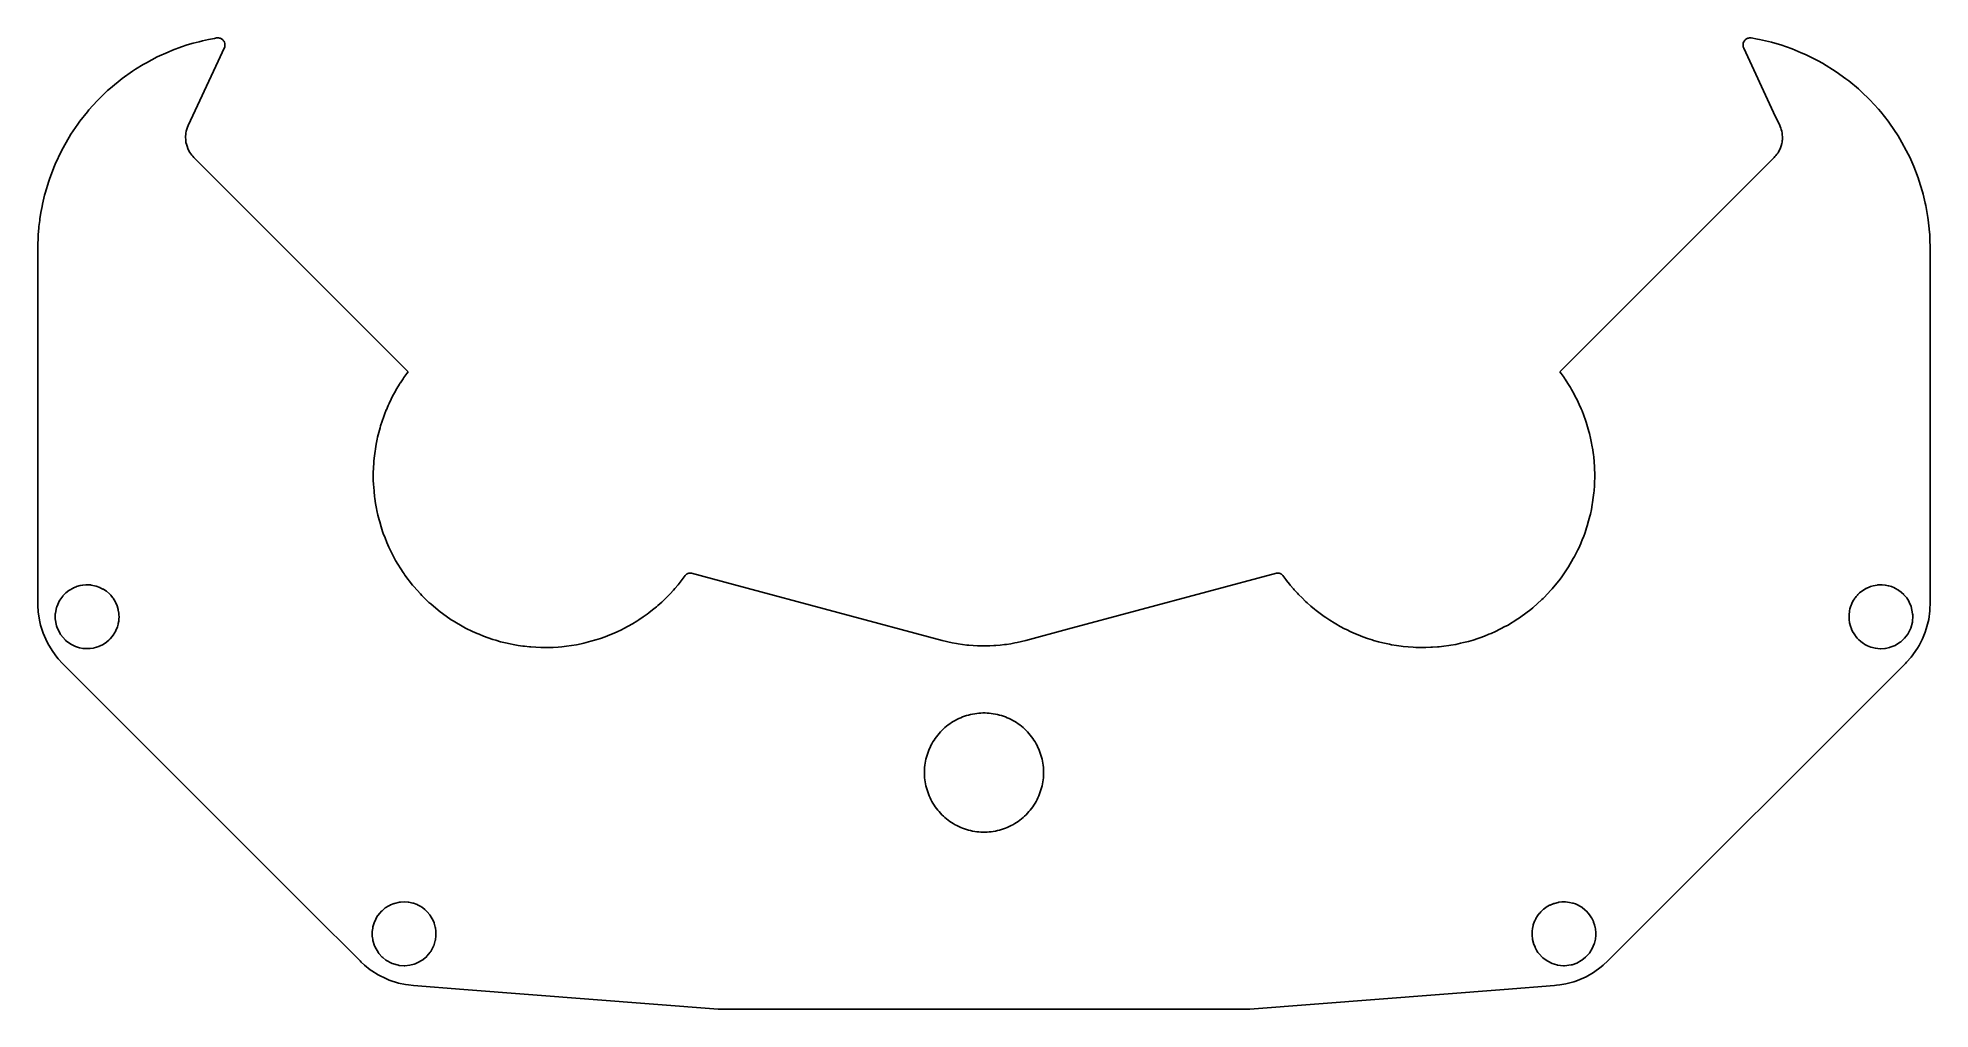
# Model space of a CAD drawing. Header units: metres. Extents: x -77 to 77, y -43 to 36.
import ezdxf

# ---------------------------------------------------------------- set-up
doc = ezdxf.new("R2010")
doc.units = ezdxf.units.M

msp = doc.modelspace()

# ---------------------------------------------------------------- linework, layer by layer
for p, q in [((-63.1454, 35.5032), (-63.6332, 35.3965)), ((-62.6542, 35.5932), (-63.1454, 35.5032)), ((-62.4817, 35.6247), (-62.6542, 35.5932)), ((-62.3715, 35.6322), (-62.4817, 35.6247)), ((-62.3115, 35.6276), (-62.3715, 35.6322)), ((-62.2669, 35.6198), (-62.3115, 35.6276)), ((-62.1943, 35.5998), (-62.2669, 35.6198)), ((-62.1385, 35.5771), (-62.1943, 35.5998)), ((-62.0984, 35.5562), (-62.1385, 35.5771)), ((-62.0517, 35.5267), (-62.0984, 35.5562)), ((-62.0044, 35.4893), (-62.0517, 35.5267)), ((-61.9607, 35.4478), (-62.0044, 35.4893)), ((-61.9219, 35.4017), (-61.9607, 35.4478)), ((61.9603, 35.4487), (61.9215, 35.4026)), ((62.0193, 35.5031), (61.9603, 35.4487)), ((62.0851, 35.5492), (62.0193, 35.5031)), ((62.1381, 35.578), (62.0851, 35.5492)), ((62.1939, 35.6007), (62.1381, 35.578)), ((62.2517, 35.6176), (62.1939, 35.6007)), ((62.3311, 35.6303), (62.2517, 35.6176)), ((62.4113, 35.6324), (62.3311, 35.6303)), ((62.4812, 35.6256), (62.4113, 35.6324)), ((62.9725, 35.5356), (62.4812, 35.6256)), ((63.1454, 35.5032), (62.9725, 35.5356)), ((63.6331, 35.3965), (63.1454, 35.5032)), ((-67.3249, 34.0793), (-68.2045, 33.6099)), ((-66.4365, 34.4787), (-67.3249, 34.0793)), ((-66.0775, 34.625), (-66.4365, 34.4787)), ((-65.3491, 34.899), (-66.0775, 34.625)), ((-64.8748, 35.0553), (-65.3491, 34.899)), ((-64.3955, 35.1952), (-64.8748, 35.0553)), ((-63.9116, 35.3187), (-64.3955, 35.1952)), ((-63.6332, 35.3965), (-63.9116, 35.3187)), ((-62.3588, 33.7282), (-61.8578, 34.8026)), ((-61.8804, 35.3389), (-61.9219, 35.4017)), ((-61.8479, 35.271), (-61.8804, 35.3389)), ((-61.8578, 34.8026), (-61.8265, 34.8873)), ((-61.8193, 35.1853), (-61.8479, 35.271)), ((-61.8265, 34.8873), (-61.8096, 34.9658)), ((-61.8083, 35.1261), (-61.8193, 35.1853)), ((-61.8096, 34.9658), (-61.8037, 35.0258)), ((-61.8038, 35.071), (-61.8083, 35.1261)), ((-61.8037, 35.0258), (-61.8038, 35.071)), ((61.8059, 35.107), (61.8036, 35.0267)), ((61.8036, 35.0267), (61.8088, 34.9666)), ((61.8146, 35.1666), (61.8059, 35.107)), ((61.8088, 34.9666), (61.8208, 34.9076)), ((61.8296, 35.225), (61.8146, 35.1666)), ((61.8208, 34.9076), (61.8381, 34.85)), ((61.8592, 35.2996), (61.8296, 35.225)), ((61.8381, 34.85), (61.8574, 34.8035)), ((61.8574, 34.8035), (64.2986, 29.5682)), ((61.8903, 35.357), (61.8592, 35.2996)), ((61.9215, 35.4026), (61.8903, 35.357)), ((64.1171, 35.2731), (63.6331, 35.3965)), ((64.3955, 35.1952), (64.1171, 35.2731)), ((64.8748, 35.0553), (64.3955, 35.1952)), ((65.3491, 34.899), (64.8748, 35.0553)), ((65.8176, 34.7265), (65.3491, 34.899)), ((66.5471, 34.4239), (65.8176, 34.7265)), ((66.8933, 34.2828), (66.5471, 34.4239)), ((67.9352, 33.7658), (66.8933, 34.2828)), ((-69.3268, 32.9133), (-70.1759, 32.3251)), ((-69.0908, 33.0803), (-69.3268, 32.9133)), ((-68.456, 33.4721), (-69.0908, 33.0803)), ((-68.2045, 33.6099), (-68.456, 33.4721)), ((-64.7999, 28.4931), (-62.3588, 33.7282)), ((68.2685, 33.5731), (67.9352, 33.7658)), ((69.3985, 32.8779), (68.2685, 33.5731)), ((70.1829, 32.3089), (69.3985, 32.8779)), ((-71.3588, 31.3383), (-72.077, 30.6461)), ((-71.139, 31.5261), (-71.3588, 31.3383)), ((-70.1759, 32.3251), (-71.139, 31.5261)), ((70.4148, 32.1368), (70.1829, 32.3089)), ((71.2106, 31.4715), (70.4148, 32.1368)), ((71.422, 31.2756), (71.2106, 31.4715)), ((72.1409, 30.5834), (71.422, 31.2756)), ((-73.0044, 29.6223), (-73.6209, 28.8393)), ((-72.8797, 29.7694), (-73.0044, 29.6223)), ((-72.2115, 30.508), (-72.8797, 29.7694)), ((-72.077, 30.6461), (-72.2115, 30.508)), ((64.2986, 29.5682), (64.7999, 28.4931)), ((72.8295, 29.8215), (72.1409, 30.5834)), ((73.0186, 29.6061), (72.8295, 29.8215)), ((73.6172, 28.8448), (73.0186, 29.6061)), ((-74.3497, 27.7803), (-74.9775, 26.6935)), ((-73.7884, 28.6035), (-74.3497, 27.7803)), ((-73.6209, 28.8393), (-73.7884, 28.6035)), ((-65.0114, 27.6256), (-65.0025, 27.7533)), ((-65.0025, 27.7533), (-64.9847, 27.8799)), ((-64.9847, 27.8799), (-64.9544, 28.028)), ((-64.9544, 28.028), (-64.9128, 28.1865)), ((-64.9128, 28.1865), (-64.8527, 28.3679)), ((-64.8527, 28.3679), (-64.7999, 28.4931)), ((64.7999, 28.4931), (64.8379, 28.405)), ((64.8379, 28.405), (64.8817, 28.2847)), ((64.8817, 28.2847), (64.9138, 28.1842)), ((64.9138, 28.1842), (64.9552, 28.0381)), ((64.9552, 28.0381), (64.9857, 27.8729)), ((64.9857, 27.8729), (65.001, 27.7209)), ((73.7313, 28.6899), (73.6172, 28.8448)), ((74.4323, 27.6494), (73.7313, 28.6899)), ((-75.1199, 26.4417), (-75.6254, 25.3394)), ((-74.9775, 26.6935), (-75.1199, 26.4417)), ((-65.0114, 27.4977), (-65.0114, 27.6256)), ((-65.0055, 27.3763), (-65.0114, 27.4977)), ((-64.9966, 27.2487), (-65.0055, 27.3763)), ((-64.9787, 27.122), (-64.9966, 27.2487)), ((-64.9464, 26.9702), (-64.9787, 27.122)), ((-64.8837, 26.8036), (-64.9464, 26.9702)), ((-64.8245, 26.6212), (-64.8837, 26.8036)), ((-64.7467, 26.4456), (-64.8245, 26.6212)), ((-64.6654, 26.3026), (-64.7467, 26.4456)), ((-64.5958, 26.1991), (-64.6654, 26.3026)), ((-64.4976, 26.0742), (-64.5958, 26.1991)), ((64.6533, 26.2854), (64.5614, 26.156)), ((64.7511, 26.4519), (64.6533, 26.2854)), ((64.7895, 26.5408), (64.7511, 26.4519)), ((64.8574, 26.6907), (64.7895, 26.5408)), ((64.9099, 26.8371), (64.8574, 26.6907)), ((64.9568, 27.0231), (64.9099, 26.8371)), ((64.9793, 27.1438), (64.9568, 27.0231)), ((65.0002, 27.2753), (64.9793, 27.1438)), ((65.0068, 27.339), (65.0002, 27.2753)), ((65.001, 27.7209), (65.011, 27.6026)), ((65.0124, 27.4348), (65.0068, 27.339)), ((65.011, 27.6026), (65.0124, 27.4348)), ((74.5827, 27.4036), (74.4323, 27.6494)), ((75.2525, 26.1693), (74.5827, 27.4036)), ((-75.7411, 25.0744), (-76.0931, 24.1401)), ((-75.6254, 25.3394), (-75.7411, 25.0744)), ((-64.4324, 25.9916), (-64.4976, 26.0742)), ((-64.3418, 25.8947), (-64.4324, 25.9916)), ((-61.4843, 23.0372), (-64.3418, 25.8947)), ((64.3418, 25.8948), (61.4843, 23.0373)), ((64.4056, 25.9618), (64.3418, 25.8948)), ((64.4877, 26.0594), (64.4056, 25.9618)), ((64.5614, 26.156), (64.4877, 26.0594)), ((75.3775, 25.9079), (75.2525, 26.1693)), ((75.7056, 25.164), (75.3775, 25.9079)), ((76.0576, 24.2297), (75.7056, 25.164)), ((-76.1549, 23.9574), (-76.442, 23.0012)), ((-76.0931, 24.1401), (-76.1549, 23.9574)), ((76.1256, 24.0493), (76.0576, 24.2297)), ((76.4127, 23.093), (76.1256, 24.0493)), ((-76.7012, 21.8969), (-76.7949, 21.4064)), ((-76.665, 22.0863), (-76.7012, 21.8969)), ((-76.491, 22.8147), (-76.665, 22.0863)), ((-76.442, 23.0012), (-76.491, 22.8147)), ((-46.8935, 8.44643), (-61.4843, 23.0372)), ((61.4843, 23.0373), (46.8935, 8.44643)), ((76.4681, 22.9083), (76.4127, 23.093)), ((76.6421, 22.1799), (76.4681, 22.9083)), ((76.6847, 21.9919), (76.6421, 22.1799)), ((76.7784, 21.5014), (76.6847, 21.9919)), ((-76.9612, 20.1295), (-77.004, 19.632)), ((-76.9505, 20.2737), (-76.9612, 20.1295)), ((-76.8907, 20.7696), (-76.9505, 20.2737)), ((-76.8717, 20.913), (-76.8907, 20.7696)), ((-76.7949, 21.4064), (-76.8717, 20.913)), ((76.8552, 21.008), (76.7784, 21.5014)), ((76.8849, 20.8174), (76.8552, 21.008)), ((76.9447, 20.3217), (76.8849, 20.8174)), ((76.9875, 19.8241), (76.9447, 20.3217)), ((-77.0339, 18.9887), (-77.0424, 18.4894)), ((-77.0297, 19.1333), (-77.0339, 18.9887)), ((-77.004, 19.632), (-77.0297, 19.1333)), ((77.004, 19.632), (76.9875, 19.8241)), ((77.0297, 19.1333), (77.004, 19.632)), ((77.0383, 18.6341), (77.0297, 19.1333)), ((77.0424, 18.4895), (77.0383, 18.6341)), ((-77.0424, 18.4894), (-77.0424, -5.59976)), ((77.0424, -10.4179), (77.0424, 18.4895)), ((-47.5249, 7.54207), (-47.3025, 7.87698)), ((-47.3025, 7.87698), (-47.2367, 7.97461)), ((-47.2367, 7.97461), (-47.0059, 8.29719)), ((-47.0059, 8.29719), (-46.8935, 8.44643)), ((46.8935, 8.44643), (47.006, 8.29719)), ((47.006, 8.29719), (47.2367, 7.97461)), ((47.2367, 7.97461), (47.2396, 7.9701)), ((47.2396, 7.9701), (47.3274, 7.83676)), ((47.3274, 7.83676), (47.5469, 7.50635)), ((-48.4371, 5.87492), (-48.2653, 6.23275)), ((-48.2653, 6.23275), (-48.2631, 6.23741)), ((-48.2631, 6.23741), (-48.0767, 6.59367)), ((-48.0767, 6.59367), (-47.999, 6.74226)), ((-47.999, 6.74226), (-47.8003, 7.09175)), ((-47.8003, 7.09175), (-47.5924, 7.42966)), ((-47.5924, 7.42966), (-47.5277, 7.53757)), ((-47.5277, 7.53757), (-47.5249, 7.54207)), ((47.5469, 7.50635), (47.5497, 7.50185)), ((47.5497, 7.50185), (47.7576, 7.16393)), ((47.7576, 7.16393), (47.7602, 7.15935)), ((47.7602, 7.15935), (47.8431, 7.01354)), ((47.8431, 7.01354), (48.0391, 6.66864)), ((48.0391, 6.66864), (48.0416, 6.66397)), ((48.0416, 6.66397), (48.2255, 6.31238)), ((48.2255, 6.31238), (48.2277, 6.30772)), ((48.2277, 6.30772), (48.3003, 6.1565)), ((-49.0057, 4.44281), (-48.8721, 4.81672)), ((-48.8721, 4.81672), (-48.8156, 4.97466)), ((-48.8156, 4.97466), (-48.814, 4.97935)), ((-48.814, 4.97935), (-48.6674, 5.34833)), ((-48.6674, 5.34833), (-48.6656, 5.353)), ((-48.6656, 5.353), (-48.5064, 5.71665)), ((-48.5064, 5.71665), (-48.4391, 5.8703)), ((-48.4391, 5.8703), (-48.4371, 5.87492)), ((48.3003, 6.1565), (48.472, 5.7987)), ((48.472, 5.7987), (48.4741, 5.79403)), ((48.4741, 5.79403), (48.6333, 5.4304)), ((48.6333, 5.4304), (48.6352, 5.42573)), ((48.6352, 5.42573), (48.6971, 5.26985)), ((48.6971, 5.26985), (48.8436, 4.90087)), ((48.8436, 4.90087), (48.8453, 4.89617)), ((48.8453, 4.89617), (48.9789, 4.52226)), ((-49.4112, 2.95639), (-49.3772, 3.12062)), ((-49.3772, 3.12062), (-49.2819, 3.51122)), ((-49.2819, 3.51122), (-49.1745, 3.89361)), ((-49.1745, 3.89361), (-49.1291, 4.05507)), ((-49.1291, 4.05507), (-49.1278, 4.05975)), ((-49.1278, 4.05975), (-49.0057, 4.44281)), ((48.9789, 4.52226), (48.9803, 4.51759)), ((48.9803, 4.51759), (49.0313, 4.3578)), ((49.0313, 4.3578), (49.1519, 3.97942)), ((49.1519, 3.97942), (49.2607, 3.59235)), ((49.2607, 3.59235), (49.2618, 3.58771)), ((49.2618, 3.58771), (49.3015, 3.42476)), ((49.3015, 3.42476), (49.3956, 3.03881)), ((-49.6777, 1.20185), (-49.6374, 1.60188)), ((-49.6374, 1.60188), (-49.5839, 1.9957)), ((-49.5839, 1.9957), (-49.5614, 2.1619)), ((-49.5614, 2.1619), (-49.5607, 2.16644)), ((-49.5607, 2.16644), (-49.4928, 2.56271)), ((-49.4928, 2.56271), (-49.4112, 2.95639)), ((49.3956, 3.03881), (49.3966, 3.03417)), ((49.3966, 3.03417), (49.4772, 2.64511)), ((49.4772, 2.64511), (49.5056, 2.4798)), ((49.5056, 2.4798), (49.5735, 2.08355)), ((49.5735, 2.08355), (49.5741, 2.07899)), ((49.5741, 2.07899), (49.6276, 1.68516)), ((49.6276, 1.68516), (49.628, 1.68064)), ((49.628, 1.68064), (49.6448, 1.51377)), ((-49.7274, 0.23146), (-49.7151, 0.62888)), ((-49.7268, 0.06374), (-49.7274, 0.23146)), ((-49.7252, -0.33832), (-49.7268, 0.06374)), ((-49.7151, 0.62888), (-49.715, 0.63333)), ((-49.715, 0.63333), (-49.689, 1.03001)), ((-49.689, 1.03001), (-49.678, 1.19737)), ((-49.678, 1.19737), (-49.6777, 1.20185)), ((49.6448, 1.51377), (49.6846, 1.11826)), ((49.6846, 1.11826), (49.6849, 1.11379)), ((49.6849, 1.11379), (49.7109, 0.7171)), ((49.7109, 0.7171), (49.7111, 0.71266)), ((49.7111, 0.71266), (49.7163, 0.54502)), ((49.7163, 0.54502), (49.7285, 0.14757)), ((49.7285, 0.14322), (49.727, -0.25445)), ((49.7285, 0.14757), (49.7285, 0.14322)), ((-49.7098, -0.74005), (-49.7252, -0.33832)), ((-49.6975, -0.90732), (-49.7098, -0.74005)), ((-49.668, -1.30829), (-49.6975, -0.90732)), ((-49.6247, -1.70799), (-49.668, -1.30829)), ((49.6571, -1.39567), (49.6143, -1.79121)), ((49.6752, -1.22892), (49.6571, -1.39567)), ((49.6757, -1.22474), (49.6752, -1.22892)), ((49.7047, -0.82802), (49.6757, -1.22474)), ((49.7051, -0.82377), (49.7047, -0.82802)), ((49.7204, -0.42636), (49.7051, -0.82377)), ((49.7269, -0.25876), (49.7204, -0.42636)), ((49.727, -0.25445), (49.7269, -0.25876)), ((-49.6009, -1.87401), (-49.6247, -1.70799)), ((-49.5437, -2.27197), (-49.6009, -1.87401)), ((-49.543, -2.27597), (-49.5437, -2.27197)), ((-49.4728, -2.6677), (-49.543, -2.27597)), ((-49.4719, -2.67162), (-49.4728, -2.6677)), ((-49.4366, -2.83558), (-49.4719, -2.67162)), ((-49.3528, -3.22469), (-49.4366, -2.83558)), ((49.4565, -2.74999), (49.3719, -3.14302)), ((49.5267, -2.35825), (49.4565, -2.74999)), ((49.5563, -2.19317), (49.5267, -2.35825)), ((49.5571, -2.18918), (49.5563, -2.19317)), ((49.6137, -1.79529), (49.5571, -2.18918)), ((49.6143, -1.79121), (49.6137, -1.79529)), ((-49.2546, -3.61456), (-49.3528, -3.22469)), ((-49.208, -3.77568), (-49.2546, -3.61456)), ((-49.0963, -4.1619), (-49.208, -3.77568)), ((-49.0951, -4.16553), (-49.0963, -4.1619)), ((-48.9706, -4.54577), (-49.0951, -4.16553)), ((-48.913, -4.70327), (-48.9706, -4.54577)), ((49.0688, -4.24113), (48.9438, -4.62323)), ((49.121, -4.08173), (49.0688, -4.24113)), ((49.2327, -3.69552), (49.121, -4.08173)), ((49.3309, -3.30566), (49.2327, -3.69552)), ((49.3719, -3.14302), (49.3309, -3.30566)), ((-77.0424, -5.59976), (-77.0424, -10.4179)), ((-48.7747, -5.08075), (-48.913, -4.70327)), ((-48.6234, -5.45322), (-48.7747, -5.08075)), ((-48.4593, -5.82021), (-48.6234, -5.45322)), ((-48.3527, -6.04801), (-48.4593, -5.82021)), ((-47.9937, -6.76084), (-48.3527, -6.04801)), ((48.3535, -6.0464), (48.0822, -6.58492)), ((48.4272, -5.89575), (48.3535, -6.0464)), ((48.5913, -5.52869), (48.4272, -5.89575)), ((48.7425, -5.15619), (48.5913, -5.52869)), ((48.8056, -5.00079), (48.7425, -5.15619)), ((48.9438, -4.62323), (48.8056, -5.00079)), ((-47.9089, -6.90743), (-47.9937, -6.76084)), ((-47.2936, -7.89575), (-47.9089, -6.90743)), ((47.6038, -7.41831), (47.0464, -8.23734)), ((47.9865, -6.74747), (47.6038, -7.41831)), ((48.0822, -6.58492), (47.9865, -6.74747)), ((-74.4569, -9.32067), (-74.1785, -9.15833)), ((-74.1785, -9.15833), (-74.151, -9.14571)), ((-74.151, -9.14571), (-73.9279, -9.05252)), ((-73.9279, -9.05252), (-73.8969, -9.0419)), ((-73.8969, -9.0419), (-73.6071, -8.95659)), ((-73.6071, -8.95659), (-73.5776, -8.95004)), ((-73.5776, -8.95004), (-73.3991, -8.91717)), ((-73.3991, -8.91717), (-73.3679, -8.91344)), ((-73.3679, -8.91344), (-73.1269, -8.89235)), ((-73.1269, -8.89235), (-73.0818, -8.89292)), ((-73.0818, -8.89292), (-72.7466, -8.90113)), ((-72.7466, -8.90113), (-72.6874, -8.91339)), ((-72.6874, -8.91339), (-72.3054, -8.99464)), ((-72.3054, -8.99464), (-72.0026, -9.10484)), ((-72.0026, -9.10484), (-71.9551, -9.12567)), ((-71.9551, -9.12567), (-71.739, -9.2342)), ((-71.739, -9.2342), (-71.7057, -9.25436)), ((-47.2241, -8.0014), (-47.2936, -7.89575)), ((-47.1485, -8.10284), (-47.2241, -8.0014)), ((-46.5291, -8.91016), (-47.1485, -8.10284)), ((-46.4209, -9.03915), (-46.5291, -8.91016)), ((-45.8852, -9.6376), (-46.4209, -9.03915)), ((-25.1735, -9.19075), (-25.2826, -9.31817)), ((-24.912, -8.88533), (-25.1735, -9.19075)), ((-24.6614, -8.57101), (-24.912, -8.88533)), ((-24.5852, -8.47087), (-24.6614, -8.57101)), ((-24.3353, -8.13416), (-24.5852, -8.47087)), ((-24.3245, -8.12064), (-24.3353, -8.13416)), ((-24.3132, -8.10748), (-24.3245, -8.12064)), ((-24.3015, -8.09473), (-24.3132, -8.10748)), ((-24.2894, -8.08239), (-24.3015, -8.09473)), ((-24.2768, -8.07048), (-24.2894, -8.08239)), ((-24.2639, -8.05901), (-24.2768, -8.07048)), ((-24.2505, -8.048), (-24.2639, -8.05901)), ((-24.2368, -8.03745), (-24.2505, -8.048)), ((-24.2227, -8.02739), (-24.2368, -8.03745)), ((-24.2083, -8.01781), (-24.2227, -8.02739)), ((-24.1936, -8.00874), (-24.2083, -8.01781)), ((-24.1785, -8.00019), (-24.1936, -8.00874)), ((-24.1632, -7.99217), (-24.1785, -8.00019)), ((-24.1476, -7.98467), (-24.1632, -7.99217)), ((-24.1318, -7.97772), (-24.1476, -7.98467)), ((-24.1157, -7.97134), (-24.1318, -7.97772)), ((-24.0994, -7.9655), (-24.1157, -7.97134)), ((-24.0829, -7.96023), (-24.0994, -7.9655)), ((-24.0662, -7.95554), (-24.0829, -7.96023)), ((-24.0494, -7.95141), (-24.0662, -7.95554)), ((-24.0325, -7.9479), (-24.0494, -7.95141)), ((-24.0155, -7.94496), (-24.0325, -7.9479)), ((-23.9983, -7.94261), (-24.0155, -7.94496)), ((-23.9811, -7.94085), (-23.9983, -7.94261)), ((-23.9638, -7.93969), (-23.9811, -7.94085)), ((-23.9465, -7.93913), (-23.9638, -7.93969)), ((-23.9292, -7.93917), (-23.9465, -7.93913)), ((-23.9119, -7.93981), (-23.9292, -7.93917)), ((-23.8947, -7.94104), (-23.9119, -7.93981)), ((-23.8775, -7.94287), (-23.8947, -7.94104)), ((-23.8603, -7.9453), (-23.8775, -7.94287)), ((-23.8433, -7.9483), (-23.8603, -7.9453)), ((-23.8264, -7.95192), (-23.8433, -7.9483)), ((-23.8096, -7.95612), (-23.8264, -7.95192)), ((-20.4083, -8.86749), (-23.8096, -7.95612)), ((-3.40294, -13.424), (-20.4083, -8.86749)), ((23.8096, -7.95611), (6.80426, -12.5127)), ((23.8263, -7.95191), (23.8096, -7.95611)), ((23.8432, -7.9483), (23.8263, -7.95191)), ((23.8603, -7.94529), (23.8432, -7.9483)), ((23.8775, -7.94287), (23.8603, -7.94529)), ((23.8947, -7.94104), (23.8775, -7.94287)), ((23.9119, -7.93981), (23.8947, -7.94104)), ((23.9292, -7.93917), (23.9119, -7.93981)), ((23.9465, -7.93913), (23.9292, -7.93917)), ((23.9638, -7.9397), (23.9465, -7.93913)), ((23.9811, -7.94085), (23.9638, -7.9397)), ((23.9983, -7.9426), (23.9811, -7.94085)), ((24.0154, -7.94496), (23.9983, -7.9426)), ((24.0325, -7.9479), (24.0154, -7.94496)), ((24.0494, -7.95141), (24.0325, -7.9479)), ((24.0662, -7.95553), (24.0494, -7.95141)), ((24.0829, -7.96023), (24.0662, -7.95553)), ((24.0994, -7.9655), (24.0829, -7.96023)), ((24.1157, -7.97134), (24.0994, -7.9655)), ((24.1318, -7.97773), (24.1157, -7.97134)), ((24.1476, -7.98467), (24.1318, -7.97773)), ((24.1632, -7.99217), (24.1476, -7.98467)), ((24.1785, -8.00019), (24.1632, -7.99217)), ((24.1936, -8.00874), (24.1785, -8.00019)), ((24.2083, -8.01781), (24.1936, -8.00874)), ((24.2228, -8.02738), (24.2083, -8.01781)), ((24.2368, -8.03745), (24.2228, -8.02738)), ((24.2505, -8.048), (24.2368, -8.03745)), ((24.2638, -8.05901), (24.2505, -8.048)), ((24.2768, -8.07048), (24.2638, -8.05901)), ((24.2894, -8.0824), (24.2768, -8.07048)), ((24.3015, -8.09473), (24.2894, -8.0824)), ((24.3132, -8.10748), (24.3015, -8.09473)), ((24.3245, -8.12063), (24.3132, -8.10748)), ((24.3352, -8.13416), (24.3245, -8.12063)), ((24.5852, -8.47083), (24.3352, -8.13416)), ((24.6352, -8.53819), (24.5852, -8.47083)), ((24.8858, -8.85245), (24.6352, -8.53819)), ((24.9381, -8.91802), (24.8858, -8.85245)), ((25.1995, -9.22341), (24.9381, -8.91802)), ((25.2541, -9.28713), (25.1995, -9.22341)), ((46.2686, -9.21106), (46.1608, -9.33952)), ((46.9151, -8.42411), (46.2686, -9.21106)), ((47.0464, -8.23734), (46.9151, -8.42411)), ((71.5216, -9.37572), (71.7948, -9.20499)), ((71.7948, -9.20499), (71.8146, -9.1938)), ((71.8146, -9.1938), (71.8306, -9.18639)), ((71.8306, -9.18639), (72.1244, -9.05403)), ((72.1244, -9.05403), (72.1777, -9.0357)), ((72.1777, -9.0357), (72.3897, -8.97054)), ((72.3897, -8.97054), (72.7167, -8.91216)), ((72.7167, -8.91216), (72.7684, -8.90663)), ((72.7684, -8.90663), (73.1004, -8.89224)), ((73.1004, -8.89224), (73.1407, -8.89382)), ((73.1407, -8.89382), (73.3817, -8.9149)), ((73.3817, -8.9149), (73.414, -8.92007)), ((73.414, -8.92007), (73.6317, -8.96202)), ((73.6317, -8.96202), (73.6679, -8.97268)), ((73.6679, -8.97268), (73.8997, -9.04135)), ((73.8997, -9.04135), (74.141, -9.14334)), ((74.141, -9.14334), (74.1778, -9.15972)), ((74.1778, -9.15972), (74.4568, -9.32083)), ((-77.0424, -10.4179), (-77.0355, -10.5496)), ((-77.0355, -10.5496), (-77.0135, -11.1181)), ((-75.6125, -11.1957), (-75.5247, -10.7434)), ((-75.5247, -10.7434), (-75.5019, -10.6783)), ((-75.5019, -10.6783), (-75.28, -10.1779)), ((-75.28, -10.1779), (-75.2519, -10.1332)), ((-75.2519, -10.1332), (-75.0187, -9.81816)), ((-75.0187, -9.81816), (-74.9994, -9.79484)), ((-74.9994, -9.79484), (-74.788, -9.57898)), ((-74.788, -9.57898), (-74.7607, -9.55293)), ((-74.7607, -9.55293), (-74.5068, -9.35457)), ((-74.5068, -9.35457), (-74.4806, -9.33491)), ((-74.4806, -9.33491), (-74.4569, -9.32067)), ((-71.7057, -9.25436), (-71.5037, -9.38722)), ((-71.5037, -9.38722), (-71.4654, -9.41979)), ((-71.4654, -9.41979), (-71.2176, -9.62587)), ((-71.2176, -9.62587), (-71.1056, -9.7419)), ((-71.1056, -9.7419), (-70.9545, -9.9307)), ((-70.9545, -9.9307), (-70.917, -9.97815)), ((-70.917, -9.97815), (-70.7463, -10.2514)), ((-70.7463, -10.2514), (-70.7176, -10.3103)), ((-70.7176, -10.3103), (-70.5865, -10.6046)), ((-70.5865, -10.6046), (-70.5012, -10.8944)), ((-45.7683, -9.75877), (-45.8852, -9.6376)), ((-45.1922, -10.3189), (-45.7683, -9.75877)), ((-45.0506, -10.4446), (-45.1922, -10.3189)), ((-44.437, -10.9633), (-45.0506, -10.4446)), ((-26.6728, -10.6744), (-26.983, -10.9301)), ((-26.5471, -10.5633), (-26.6728, -10.6744)), ((-26.2459, -10.297), (-26.5471, -10.5633)), ((-25.9541, -10.0204), (-26.2459, -10.297)), ((-25.8365, -9.90088), (-25.9541, -10.0204)), ((-25.5545, -9.61434), (-25.8365, -9.90088)), ((-25.2826, -9.31817), (-25.5545, -9.61434)), ((25.5259, -9.58325), (25.2541, -9.28713)), ((25.6121, -9.67495), (25.5259, -9.58325)), ((25.8941, -9.96147), (25.6121, -9.67495)), ((26.1858, -10.238), (25.8941, -9.96147)), ((26.3075, -10.3534), (26.1858, -10.238)), ((26.6086, -10.6197), (26.3075, -10.3534)), ((26.9189, -10.8753), (26.6086, -10.6197)), ((44.6896, -10.7597), (44.5282, -10.8935)), ((45.4265, -10.0979), (44.6896, -10.7597)), ((45.5179, -10.0115), (45.4265, -10.0979)), ((45.6042, -9.92), (45.5179, -10.0115)), ((46.1608, -9.33952), (45.6042, -9.92)), ((70.5104, -10.8481), (70.5548, -10.693)), ((70.5548, -10.693), (70.61, -10.5415)), ((70.61, -10.5415), (70.636, -10.4813)), ((70.636, -10.4813), (70.7016, -10.3339)), ((70.7016, -10.3339), (70.802, -10.1474)), ((70.802, -10.1474), (70.8853, -10.0213)), ((70.8853, -10.0213), (70.9156, -9.9791)), ((70.9156, -9.9791), (70.963, -9.91385)), ((70.963, -9.91385), (71.0127, -9.85026)), ((71.0127, -9.85026), (71.0645, -9.78848)), ((71.0645, -9.78848), (71.1185, -9.72851)), ((71.1185, -9.72851), (71.1524, -9.69337)), ((71.1524, -9.69337), (71.2965, -9.55232)), ((71.2965, -9.55232), (71.4853, -9.40125)), ((71.4853, -9.40125), (71.5216, -9.37572)), ((74.4568, -9.32083), (74.4909, -9.34217)), ((74.4909, -9.34217), (74.6849, -9.48656)), ((74.6849, -9.48656), (74.7158, -9.51244)), ((74.7158, -9.51244), (74.8916, -9.67837)), ((74.8916, -9.67837), (74.9123, -9.70036)), ((74.9123, -9.70036), (75.1081, -9.93046)), ((75.1081, -9.93046), (75.1327, -9.96364)), ((75.1327, -9.96364), (75.3074, -10.2319)), ((75.3074, -10.2319), (75.3366, -10.2934)), ((75.3366, -10.2934), (75.5009, -10.6704)), ((75.5009, -10.6704), (75.6182, -11.2499)), ((77.0292, -10.8393), (77.0424, -10.4179)), ((-77.0135, -11.1181), (-76.8776, -11.9114)), ((-76.8776, -11.9114), (-76.815, -12.1658)), ((-76.815, -12.1658), (-76.6138, -12.8284)), ((-75.6296, -11.5951), (-75.6185, -11.2493)), ((-75.6265, -11.6503), (-75.6296, -11.5951)), ((-75.5286, -12.2323), (-75.6265, -11.6503)), ((-75.6185, -11.2493), (-75.6125, -11.1957)), ((-75.5084, -12.3008), (-75.5286, -12.2323)), ((-75.2306, -12.88), (-75.5084, -12.3008)), ((-70.5661, -12.3186), (-70.6812, -12.5979)), ((-70.5015, -12.0856), (-70.5661, -12.3186)), ((-70.4893, -12.0378), (-70.5015, -12.0856)), ((-70.5012, -10.8944), (-70.4886, -10.9501)), ((-70.4564, -11.8594), (-70.4893, -12.0378)), ((-70.4886, -10.9501), (-70.4473, -11.2087)), ((-70.4368, -11.6184), (-70.4564, -11.8594)), ((-70.4473, -11.2087), (-70.4445, -11.2488)), ((-70.4445, -11.2488), (-70.4333, -11.5708)), ((-70.4333, -11.5708), (-70.4368, -11.6184)), ((-44.287, -11.079), (-44.437, -10.9633)), ((-43.4853, -11.6604), (-44.287, -11.079)), ((-43.3797, -11.7301), (-43.4853, -11.6604)), ((-43.2338, -11.8147), (-43.3797, -11.7301)), ((-42.3578, -12.3333), (-43.2338, -11.8147)), ((-28.9735, -12.2615), (-29.3299, -12.4475)), ((-28.6237, -12.0632), (-28.9735, -12.2615)), ((-28.2811, -11.8529), (-28.6237, -12.0632)), ((-28.0975, -11.7326), (-28.2811, -11.8529)), ((-27.7623, -11.5105), (-28.0975, -11.7326)), ((-27.435, -11.277), (-27.7623, -11.5105)), ((-27.302, -11.1749), (-27.435, -11.277)), ((-26.983, -10.9301), (-27.302, -11.1749)), ((27.0483, -10.982), (26.9189, -10.8753)), ((27.3672, -11.2267), (27.0483, -10.982)), ((27.6944, -11.4603), (27.3672, -11.2267)), ((27.8309, -11.5577), (27.6944, -11.4603)), ((28.166, -11.7797), (27.8309, -11.5577)), ((28.5086, -11.99), (28.166, -11.7797)), ((28.6516, -12.0777), (28.5086, -11.99)), ((29.0012, -12.276), (28.6516, -12.0777)), ((29.3576, -12.462), (29.0012, -12.276)), ((42.4148, -12.2976), (41.657, -12.682)), ((42.6209, -12.1916), (42.4148, -12.2976)), ((43.4636, -11.6659), (42.6209, -12.1916)), ((43.6067, -11.5761), (43.4636, -11.6659)), ((43.7099, -11.5027), (43.6067, -11.5761)), ((44.5282, -10.8935), (43.7099, -11.5027)), ((70.4377, -11.3392), (70.4391, -11.299)), ((70.4377, -11.6614), (70.4377, -11.3392)), ((70.4457, -11.7235), (70.4377, -11.6614)), ((70.4391, -11.299), (70.4672, -11.0588)), ((70.478, -11.9834), (70.4457, -11.7235)), ((70.4672, -11.0588), (70.4769, -11.0058)), ((70.4769, -11.0058), (70.5104, -10.8481)), ((70.5462, -12.2571), (70.478, -11.9834)), ((70.6309, -12.4836), (70.5462, -12.2571)), ((75.5941, -11.9445), (75.4601, -12.4145)), ((75.628, -11.3933), (75.5941, -11.9445)), ((75.6182, -11.2499), (75.6319, -11.3224)), ((75.6319, -11.3224), (75.628, -11.3933)), ((76.7209, -12.4799), (76.9261, -11.7109)), ((76.9261, -11.7109), (77.017, -11.0161)), ((77.017, -11.0161), (77.0292, -10.8393)), ((-76.6138, -12.8284), (-76.2883, -13.5549)), ((-76.2883, -13.5549), (-76.1493, -13.8042)), ((-76.1493, -13.8042), (-75.8328, -14.3224)), ((-75.1933, -12.9426), (-75.2306, -12.88)), ((-74.7941, -13.4023), (-75.1933, -12.9426)), ((-74.756, -13.442), (-74.7941, -13.4023)), ((-74.7125, -13.4739), (-74.756, -13.442)), ((-74.3623, -13.7251), (-74.7125, -13.4739)), ((-74.0257, -13.8924), (-74.3623, -13.7251)), ((-71.8202, -13.7912), (-72.0394, -13.8934)), ((-71.7907, -13.775), (-71.8202, -13.7912)), ((-71.651, -13.6943), (-71.7907, -13.775)), ((-71.4538, -13.5545), (-71.651, -13.6943)), ((-71.4172, -13.5273), (-71.4538, -13.5545)), ((-71.2628, -13.3978), (-71.4172, -13.5273)), ((-71.2047, -13.3417), (-71.2628, -13.3978)), ((-71.1658, -13.3002), (-71.2047, -13.3417)), ((-70.992, -13.1041), (-71.1658, -13.3002)), ((-70.8516, -12.9073), (-70.992, -13.1041)), ((-70.8256, -12.8658), (-70.8516, -12.9073)), ((-70.6983, -12.6369), (-70.8256, -12.8658)), ((-70.6812, -12.5979), (-70.6983, -12.6369)), ((-42.2067, -12.4075), (-42.3578, -12.3333)), ((-41.6382, -12.6913), (-42.2067, -12.4075)), ((-41.2724, -12.8552), (-41.6382, -12.6913)), ((-41.1171, -12.9185), (-41.2724, -12.8552)), ((-40.7448, -13.0701), (-41.1171, -12.9185)), ((-40.3674, -13.2087), (-40.7448, -13.0701)), ((-39.9855, -13.3341), (-40.3674, -13.2087)), ((-39.7452, -13.4084), (-39.9855, -13.3341)), ((-39.3591, -13.5205), (-39.7452, -13.4084)), ((-38.9694, -13.6191), (-39.3591, -13.5205)), ((-38.5774, -13.704), (-38.9694, -13.6191)), ((-38.3377, -13.7527), (-38.5774, -13.704)), ((-37.942, -13.824), (-38.3377, -13.7527)), ((-37.9401, -13.8243), (-37.942, -13.824)), ((-37.5441, -13.8817), (-37.9401, -13.8243)), ((-33.5901, -13.8369), (-33.9884, -13.8905)), ((-33.1938, -13.7695), (-33.5901, -13.8369)), ((-32.8002, -13.6883), (-33.1938, -13.7695)), ((-32.5843, -13.6405), (-32.8002, -13.6883)), ((-32.1936, -13.5458), (-32.5843, -13.6405)), ((-32.003, -13.4894), (-32.1936, -13.5458)), ((-31.6159, -13.3811), (-32.003, -13.4894)), ((-31.2328, -13.2595), (-31.6159, -13.3811)), ((-30.8542, -13.1247), (-31.2328, -13.2595)), ((-30.4804, -12.9767), (-30.8542, -13.1247)), ((-30.2442, -12.8779), (-30.4804, -12.9767)), ((-29.8757, -12.7171), (-30.2442, -12.8779)), ((-29.513, -12.5436), (-29.8757, -12.7171)), ((-29.3299, -12.4475), (-29.513, -12.5436)), ((-3.05629, -13.5107), (-3.40294, -13.424)), ((-2.94694, -13.5367), (-3.05629, -13.5107)), ((-2.59696, -13.6118), (-2.94694, -13.5367)), ((-2.24467, -13.6751), (-2.59696, -13.6118)), ((-2.09716, -13.7015), (-2.24467, -13.6751)), ((-1.7427, -13.7529), (-2.09716, -13.7015)), ((-1.38701, -13.7922), (-1.7427, -13.7529)), ((-1.23807, -13.8087), (-1.38701, -13.7922)), ((-0.88139, -13.8361), (-1.23807, -13.8087)), ((-0.53867, -13.8508), (-0.88139, -13.8361)), ((-0.39106, -13.8572), (-0.53867, -13.8508)), ((-0.03187, -13.8612), (-0.39106, -13.8572)), ((0.11169, -13.8592), (-0.03187, -13.8612)), ((0.46386, -13.8552), (0.11169, -13.8592)), ((0.8105, -13.8403), (0.46386, -13.8552)), ((0.95998, -13.8288), (0.8105, -13.8403)), ((1.31593, -13.8014), (0.95998, -13.8288)), ((1.67041, -13.7621), (1.31593, -13.8014)), ((1.81874, -13.7406), (1.67041, -13.7621)), ((2.17288, -13.6892), (1.81874, -13.7406)), ((2.5242, -13.6261), (2.17288, -13.6892)), ((2.70708, -13.5856), (2.5242, -13.6261)), ((3.05623, -13.5107), (2.70708, -13.5856)), ((3.40297, -13.424), (3.05623, -13.5107)), ((6.80426, -12.5127), (3.40297, -13.424)), ((29.5063, -12.5396), (29.3576, -12.462)), ((29.8689, -12.7131), (29.5063, -12.5396)), ((30.2373, -12.8739), (29.8689, -12.7131)), ((30.4696, -12.9705), (30.2373, -12.8739)), ((30.8433, -13.1185), (30.4696, -12.9705)), ((31.222, -13.2534), (30.8433, -13.1185)), ((31.6051, -13.3751), (31.222, -13.2534)), ((31.7245, -13.4145), (31.6051, -13.3751)), ((32.1117, -13.5228), (31.7245, -13.4145)), ((32.2332, -13.5553), (32.1117, -13.5228)), ((32.6239, -13.6501), (32.2332, -13.5553)), ((33.0176, -13.7313), (32.6239, -13.6501)), ((33.1818, -13.7652), (33.0176, -13.7313)), ((33.5781, -13.8327), (33.1818, -13.7652)), ((33.9765, -13.8864), (33.5781, -13.8327)), ((37.85, -13.8352), (37.4539, -13.8925)), ((38.016, -13.8112), (37.85, -13.8352)), ((38.4135, -13.7395), (38.016, -13.8112)), ((38.8065, -13.6544), (38.4135, -13.7395)), ((39.0513, -13.5969), (38.8065, -13.6544)), ((39.4411, -13.4983), (39.0513, -13.5969)), ((39.8272, -13.3861), (39.4411, -13.4983)), ((40.2091, -13.2607), (39.8272, -13.3861)), ((40.3684, -13.2083), (40.2091, -13.2607)), ((40.7458, -13.0697), (40.3684, -13.2083)), ((41.1182, -12.918), (40.7458, -13.0697)), ((41.2923, -12.8455), (41.1182, -12.918)), ((41.657, -12.682), (41.2923, -12.8455)), ((70.6488, -12.5324), (70.6309, -12.4836)), ((70.7674, -12.7659), (70.6488, -12.5324)), ((70.7877, -12.803), (70.7674, -12.7659)), ((70.9549, -13.0547), (70.7877, -12.803)), ((70.9843, -13.0922), (70.9549, -13.0547)), ((71.0999, -13.2321), (70.9843, -13.0922)), ((71.212, -13.3481), (71.0999, -13.2321)), ((71.244, -13.3783), (71.212, -13.3481)), ((71.3638, -13.4862), (71.244, -13.3783)), ((71.5406, -13.6199), (71.3638, -13.4862)), ((71.582, -13.6475), (71.5406, -13.6199)), ((71.7351, -13.7448), (71.582, -13.6475)), ((71.8959, -13.8287), (71.7351, -13.7448)), ((71.936, -13.8469), (71.8959, -13.8287)), ((72.217, -13.9581), (71.936, -13.8469)), ((74.1801, -13.8291), (73.7759, -13.9804)), ((74.2278, -13.8017), (74.1801, -13.8291)), ((74.6137, -13.5544), (74.2278, -13.8017)), ((74.6507, -13.5242), (74.6137, -13.5544)), ((74.9326, -13.2675), (74.6507, -13.5242)), ((74.9664, -13.2278), (74.9326, -13.2675)), ((75.2183, -12.8964), (74.9664, -13.2278)), ((75.2471, -12.846), (75.2183, -12.8964)), ((75.44, -12.479), (75.2471, -12.846)), ((75.4601, -12.4145), (75.44, -12.479)), ((76.0086, -14.0459), (76.139, -13.8344)), ((76.139, -13.8344), (76.4237, -13.2786)), ((76.4237, -13.2786), (76.638, -12.751)), ((76.638, -12.751), (76.7209, -12.4799)), ((-75.8328, -14.3224), (-75.4829, -14.7943)), ((-75.4829, -14.7943), (-75.3788, -14.9122)), ((-75.3788, -14.9122), (-75.0215, -15.2969)), ((-75.0215, -15.2969), (-54.8428, -35.4756)), ((-73.966, -13.9186), (-74.0257, -13.8924)), ((-73.6633, -14.0124), (-73.966, -13.9186)), ((-73.6159, -14.0226), (-73.6633, -14.0124)), ((-73.3912, -14.0645), (-73.6159, -14.0226)), ((-73.1879, -14.085), (-73.3912, -14.0645)), ((-73.1632, -14.0875), (-73.1879, -14.085)), ((-73.1408, -14.0879), (-73.1632, -14.0875)), ((-72.8224, -14.0839), (-73.1408, -14.0879)), ((-72.794, -14.0818), (-72.8224, -14.0839)), ((-72.5138, -14.0373), (-72.794, -14.0818)), ((-72.4875, -14.0327), (-72.5138, -14.0373)), ((-72.4644, -14.0267), (-72.4875, -14.0327)), ((-72.0793, -13.909), (-72.4644, -14.0267)), ((-72.0607, -13.9024), (-72.0793, -13.909)), ((-72.0394, -13.8934), (-72.0607, -13.9024)), ((-37.4123, -13.8971), (-37.5441, -13.8817)), ((-37.4104, -13.8973), (-37.4123, -13.8971)), ((-37.0126, -13.9409), (-37.4104, -13.8973)), ((-36.894, -13.9492), (-37.0126, -13.9409)), ((-36.4931, -13.9791), (-36.894, -13.9492)), ((-36.0914, -13.995), (-36.4931, -13.9791)), ((-35.8845, -13.9956), (-36.0914, -13.995)), ((-35.4825, -13.9976), (-35.8845, -13.9956)), ((-35.0806, -13.9856), (-35.4825, -13.9976)), ((-34.6794, -13.9597), (-35.0806, -13.9856)), ((-34.3884, -13.9303), (-34.6794, -13.9597)), ((-33.9884, -13.8905), (-34.3884, -13.9303)), ((34.1427, -13.9088), (33.9765, -13.8864)), ((34.5427, -13.9486), (34.1427, -13.9088)), ((34.9439, -13.9746), (34.5427, -13.9486)), ((35.1741, -13.9858), (34.9439, -13.9746)), ((35.576, -13.9978), (35.1741, -13.9858)), ((35.9796, -13.9959), (35.576, -13.9978)), ((36.3796, -13.98), (35.9796, -13.9959)), ((36.5263, -13.9771), (36.3796, -13.98)), ((36.528, -13.977), (36.5263, -13.9771)), ((36.9272, -13.9472), (36.528, -13.977)), ((37.0525, -13.9364), (36.9272, -13.9472)), ((37.0543, -13.9363), (37.0525, -13.9364)), ((37.4522, -13.8927), (37.0543, -13.9363)), ((37.4539, -13.8925), (37.4522, -13.8927)), ((50.8068, -39.5116), (75.0215, -15.2969)), ((72.2472, -13.9671), (72.217, -13.9581)), ((72.5598, -14.0451), (72.2472, -13.9671)), ((72.5795, -14.0492), (72.5598, -14.0451)), ((72.6052, -14.0525), (72.5795, -14.0492)), ((72.9615, -14.0914), (72.6052, -14.0525)), ((72.9801, -14.0922), (72.9615, -14.0914)), ((72.9992, -14.092), (72.9801, -14.0922)), ((73.3534, -14.0711), (72.9992, -14.092)), ((73.3746, -14.0693), (73.3534, -14.0711)), ((73.4069, -14.0636), (73.3746, -14.0693)), ((73.726, -13.9969), (73.4069, -14.0636)), ((73.7759, -13.9804), (73.726, -13.9969)), ((75.0215, -15.2969), (75.1097, -15.1989)), ((75.1097, -15.1989), (75.4962, -14.7812)), ((75.4962, -14.7812), (76.0086, -14.0459)), ((-2.64151, -20.1071), (-2.49794, -20.0174)), ((-2.49794, -20.0174), (-2.35133, -19.9328)), ((-2.35133, -19.9328), (-2.20185, -19.8533)), ((-2.20185, -19.8533), (-2.0497, -19.7791)), ((-2.0497, -19.7791), (-1.89505, -19.7102)), ((-1.89505, -19.7102), (-1.73808, -19.6468)), ((-1.73808, -19.6468), (-1.579, -19.5889)), ((-1.579, -19.5889), (-1.41801, -19.5366)), ((-1.41801, -19.5366), (-1.25526, -19.4899)), ((-1.25526, -19.4899), (-1.09102, -19.449)), ((-1.09102, -19.449), (-0.92543, -19.4138)), ((-0.92543, -19.4138), (-0.75871, -19.3844)), ((-0.75871, -19.3844), (-0.59107, -19.3608)), ((-0.59107, -19.3608), (-0.4227, -19.3431)), ((-0.4227, -19.3431), (-0.25383, -19.3313)), ((-0.25383, -19.3313), (-0.08464, -19.3254)), ((-0.08464, -19.3254), (0.0846, -19.3254)), ((0.0846, -19.3254), (0.2538, -19.3313)), ((0.2538, -19.3313), (0.4227, -19.3431)), ((0.4227, -19.3431), (0.5911, -19.3608)), ((0.5911, -19.3608), (0.7587, -19.3844)), ((0.7587, -19.3844), (0.9254, -19.4138)), ((0.9254, -19.4138), (1.091, -19.449)), ((1.091, -19.449), (1.2553, -19.4899)), ((1.2553, -19.4899), (1.418, -19.5366)), ((1.418, -19.5366), (1.579, -19.5889)), ((1.579, -19.5889), (1.7381, -19.6468)), ((1.7381, -19.6468), (1.895, -19.7102)), ((1.895, -19.7102), (2.0497, -19.7791)), ((2.0497, -19.7791), (2.2019, -19.8533)), ((2.2019, -19.8533), (2.3513, -19.9328)), ((2.3513, -19.9328), (2.4979, -20.0174)), ((2.4979, -20.0174), (2.6415, -20.1071)), ((-4.15726, -21.6768), (-4.06755, -21.5332)), ((-4.06755, -21.5332), (-3.97289, -21.3928)), ((-3.97289, -21.3928), (-3.87338, -21.2559)), ((-3.87338, -21.2559), (-3.76917, -21.1225)), ((-3.76917, -21.1225), (-3.66033, -20.9928)), ((-3.66033, -20.9928), (-3.54706, -20.867)), ((-3.54706, -20.867), (-3.42947, -20.7452)), ((-3.42947, -20.7452), (-3.30769, -20.6276)), ((-3.30769, -20.6276), (-3.18188, -20.5143)), ((-3.18188, -20.5143), (-3.05222, -20.4055)), ((-3.05222, -20.4055), (-2.91881, -20.3013)), ((-2.91881, -20.3013), (-2.78185, -20.2018)), ((-2.78185, -20.2018), (-2.64151, -20.1071)), ((2.6415, -20.1071), (2.7818, -20.2018)), ((2.7818, -20.2018), (2.9188, -20.3013)), ((2.9188, -20.3013), (3.0522, -20.4055)), ((3.0522, -20.4055), (3.1819, -20.5143)), ((3.1819, -20.5143), (3.3077, -20.6276)), ((3.3077, -20.6276), (3.4295, -20.7452)), ((3.4295, -20.7452), (3.5471, -20.867)), ((3.5471, -20.867), (3.6603, -20.9928)), ((3.6603, -20.9928), (3.7691, -21.1225)), ((3.7691, -21.1225), (3.8734, -21.2559)), ((3.8734, -21.2559), (3.9729, -21.3928)), ((3.9729, -21.3928), (4.0676, -21.5332)), ((4.0676, -21.5332), (4.1573, -21.6767)), ((-4.7609, -23.2493), (-4.7257, -23.0837)), ((-4.7257, -23.0837), (-4.68474, -22.9194)), ((-4.68474, -22.9194), (-4.63809, -22.7567)), ((-4.63809, -22.7567), (-4.58575, -22.5957)), ((-4.58575, -22.5957), (-4.52787, -22.4366)), ((-4.52787, -22.4366), (-4.46445, -22.2796)), ((-4.46445, -22.2796), (-4.39559, -22.125)), ((-4.39559, -22.125), (-4.32138, -21.9728)), ((-4.32138, -21.9728), (-4.24191, -21.8234)), ((-4.24191, -21.8234), (-4.15726, -21.6768)), ((4.1573, -21.6767), (4.2419, -21.8234)), ((4.2419, -21.8234), (4.3214, -21.9728)), ((4.3214, -21.9728), (4.3956, -22.125)), ((4.3956, -22.125), (4.4644, -22.2796)), ((4.4644, -22.2796), (4.5279, -22.4366)), ((4.5279, -22.4366), (4.5858, -22.5957)), ((4.5858, -22.5957), (4.6381, -22.7567)), ((4.6381, -22.7567), (4.6847, -22.9194)), ((4.6847, -22.9194), (4.7257, -23.0837)), ((4.7257, -23.0837), (4.7609, -23.2493)), ((-4.84926, -24.09), (-4.84336, -23.9208)), ((-4.84926, -24.2593), (-4.84926, -24.09)), ((-4.84335, -24.4285), (-4.84926, -24.2593)), ((-4.84336, -23.9208), (-4.83154, -23.752)), ((-4.83154, -24.5974), (-4.84335, -24.4285)), ((-4.83154, -23.752), (-4.81385, -23.5836)), ((-4.81385, -24.7657), (-4.83154, -24.5974)), ((-4.81385, -23.5836), (-4.7903, -23.416)), ((-4.7903, -23.416), (-4.7609, -23.2493)), ((4.7609, -23.2493), (4.7903, -23.416)), ((4.7903, -23.416), (4.8138, -23.5836)), ((4.8138, -23.5836), (4.8316, -23.752)), ((4.8316, -24.5974), (4.8138, -24.7658)), ((4.8316, -23.752), (4.8434, -23.9208)), ((4.8434, -24.4285), (4.8316, -24.5974)), ((4.8434, -23.9208), (4.8493, -24.09)), ((4.8493, -24.2593), (4.8434, -24.4285)), ((4.8493, -24.09), (4.8493, -24.2593)), ((-4.79028, -24.9334), (-4.81385, -24.7657)), ((-4.7609, -25.1001), (-4.79028, -24.9334)), ((-4.7257, -25.2657), (-4.7609, -25.1001)), ((-4.68474, -25.4299), (-4.7257, -25.2657)), ((-4.63808, -25.5927), (-4.68474, -25.4299)), ((-4.58577, -25.7537), (-4.63808, -25.5927)), ((-4.52786, -25.9128), (-4.58577, -25.7537)), ((-4.46445, -26.0697), (-4.52786, -25.9128)), ((-4.39559, -26.2244), (-4.46445, -26.0697)), ((4.4644, -26.0697), (4.3956, -26.2244)), ((4.5279, -25.9128), (4.4644, -26.0697)), ((4.5858, -25.7537), (4.5279, -25.9128)), ((4.6381, -25.5927), (4.5858, -25.7537)), ((4.6847, -25.4299), (4.6381, -25.5927)), ((4.7257, -25.2657), (4.6847, -25.4299)), ((4.7609, -25.1001), (4.7257, -25.2657)), ((4.7903, -24.9334), (4.7609, -25.1001)), ((4.8138, -24.7658), (4.7903, -24.9334)), ((-4.32138, -26.3765), (-4.39559, -26.2244)), ((-4.24191, -26.526), (-4.32138, -26.3765)), ((-4.15727, -26.6726), (-4.24191, -26.526)), ((-4.06755, -26.8162), (-4.15727, -26.6726)), ((-3.97289, -26.9565), (-4.06755, -26.8162)), ((-3.87338, -27.0935), (-3.97289, -26.9565)), ((-3.76917, -27.2269), (-3.87338, -27.0935)), ((-3.66035, -27.3566), (-3.76917, -27.2269)), ((-3.54706, -27.4824), (-3.66035, -27.3566)), ((-3.42947, -27.6042), (-3.54706, -27.4824)), ((-3.30769, -27.7217), (-3.42947, -27.6042)), ((-3.18189, -27.835), (-3.30769, -27.7217)), ((3.3077, -27.7217), (3.1819, -27.835)), ((3.4295, -27.6041), (3.3077, -27.7217)), ((3.5471, -27.4824), (3.4295, -27.6041)), ((3.6603, -27.3566), (3.5471, -27.4824)), ((3.7691, -27.2269), (3.6603, -27.3566)), ((3.8734, -27.0935), (3.7691, -27.2269)), ((3.9729, -26.9565), (3.8734, -27.0935)), ((4.0676, -26.8162), (3.9729, -26.9565)), ((4.1573, -26.6726), (4.0676, -26.8162)), ((4.2419, -26.526), (4.1573, -26.6726)), ((4.3214, -26.3765), (4.2419, -26.526)), ((4.3956, -26.2244), (4.3214, -26.3765)), ((-3.05222, -27.9438), (-3.18189, -27.835)), ((-2.91881, -28.0481), (-3.05222, -27.9438)), ((-2.78185, -28.1476), (-2.91881, -28.0481)), ((-2.64151, -28.2422), (-2.78185, -28.1476)), ((-2.49796, -28.3319), (-2.64151, -28.2422)), ((-2.35133, -28.4166), (-2.49796, -28.3319)), ((-2.20185, -28.4961), (-2.35133, -28.4166)), ((-2.0497, -28.5703), (-2.20185, -28.4961)), ((-1.89505, -28.6391), (-2.0497, -28.5703)), ((-1.73808, -28.7025), (-1.89505, -28.6391)), ((-1.57901, -28.7604), (-1.73808, -28.7025)), ((-1.41801, -28.8127), (-1.57901, -28.7604)), ((-1.25526, -28.8594), (-1.41801, -28.8127)), ((-1.09101, -28.9004), (-1.25526, -28.8594)), ((-0.92543, -28.9356), (-1.09101, -28.9004)), ((-0.75871, -28.965), (-0.92543, -28.9356)), ((-0.59107, -28.9885), (-0.75871, -28.965)), ((-0.4227, -29.0062), (-0.59107, -28.9885)), ((-0.25383, -29.018), (-0.4227, -29.0062)), ((-0.08464, -29.0239), (-0.25383, -29.018)), ((0.0846, -29.0239), (-0.08464, -29.0239)), ((0.2538, -29.018), (0.0846, -29.0239)), ((0.4227, -29.0062), (0.2538, -29.018)), ((0.5911, -28.9885), (0.4227, -29.0062)), ((0.7587, -28.965), (0.5911, -28.9885)), ((0.9254, -28.9356), (0.7587, -28.965)), ((1.091, -28.9004), (0.9254, -28.9356)), ((1.2553, -28.8594), (1.091, -28.9004)), ((1.418, -28.8127), (1.2553, -28.8594)), ((1.579, -28.7604), (1.418, -28.8127)), ((1.7381, -28.7026), (1.579, -28.7604)), ((1.895, -28.6391), (1.7381, -28.7026)), ((2.0497, -28.5703), (1.895, -28.6391)), ((2.2019, -28.4961), (2.0497, -28.5703)), ((2.3513, -28.4166), (2.2019, -28.4961)), ((2.4979, -28.3319), (2.3513, -28.4166)), ((2.6415, -28.2422), (2.4979, -28.3319)), ((2.7818, -28.1476), (2.6415, -28.2422)), ((2.9188, -28.0481), (2.7818, -28.1476)), ((3.0522, -27.9438), (2.9188, -28.0481)), ((3.1819, -27.835), (3.0522, -27.9438)), ((-49.0482, -35.4522), (-49.0138, -35.4179)), ((-49.0138, -35.4179), (-48.8939, -35.31)), ((-48.8939, -35.31), (-48.7501, -35.1994)), ((-48.7501, -35.1994), (-48.7139, -35.1728)), ((-48.7139, -35.1728), (-48.5278, -35.0524)), ((-48.5278, -35.0524), (-48.3669, -34.9684)), ((-48.3669, -34.9684), (-48.3202, -34.9451)), ((-48.3202, -34.9451), (-48.0392, -34.8338)), ((-48.0392, -34.8338), (-47.9971, -34.8212)), ((-47.9971, -34.8212), (-47.5907, -34.7222)), ((-47.5907, -34.7222), (-47.5138, -34.7152)), ((-47.5138, -34.7152), (-47.1706, -34.6991)), ((-47.1706, -34.6991), (-46.8764, -34.7214)), ((-46.8764, -34.7214), (-46.8235, -34.7291)), ((-46.8235, -34.7291), (-46.5051, -34.7983)), ((-46.5051, -34.7983), (-46.4649, -34.811)), ((-46.4649, -34.811), (-46.1624, -34.9229)), ((-46.1624, -34.9229), (-46.1173, -34.9452)), ((-46.1173, -34.9452), (-45.9067, -35.0551)), ((-45.9067, -35.0551), (-45.7341, -35.1653)), ((-45.7341, -35.1653), (-45.693, -35.197)), ((-45.693, -35.197), (-45.542, -35.315)), ((-45.542, -35.315), (-45.3661, -35.4809)), ((45.3281, -35.5164), (45.4721, -35.3753)), ((45.4721, -35.3753), (45.564, -35.2965)), ((45.564, -35.2965), (45.6114, -35.259)), ((45.6114, -35.259), (45.7745, -35.1405)), ((45.7745, -35.1405), (46.0535, -34.9794)), ((46.0535, -34.9794), (46.0986, -34.9565)), ((46.0986, -34.9565), (46.3972, -34.8358)), ((46.3972, -34.8358), (46.4421, -34.8214)), ((46.4421, -34.8214), (46.7547, -34.7434)), ((46.7547, -34.7434), (46.7981, -34.7371)), ((46.7981, -34.7371), (47.0379, -34.7063)), ((47.0379, -34.7063), (47.2798, -34.7035)), ((47.2798, -34.7035), (47.3112, -34.703)), ((47.3112, -34.703), (47.3502, -34.7066)), ((47.3502, -34.7066), (47.6705, -34.7403)), ((47.6705, -34.7403), (47.9256, -34.7996)), ((47.9256, -34.7996), (47.9788, -34.8141)), ((47.9788, -34.8141), (48.151, -34.8715)), ((48.151, -34.8715), (48.3357, -34.9522)), ((48.3357, -34.9522), (48.3755, -34.9709)), ((48.3755, -34.9709), (48.5178, -35.0467)), ((48.5178, -35.0467), (48.6709, -35.144)), ((48.6709, -35.144), (48.7083, -35.1689)), ((48.7083, -35.1689), (48.9306, -35.3426)), ((48.9306, -35.3426), (48.9611, -35.3708)), ((48.9611, -35.3708), (49.0646, -35.4667)), ((-54.8428, -35.4756), (-50.8068, -39.5116)), ((-49.8053, -37.033), (-49.7647, -36.7743)), ((-49.7647, -36.7743), (-49.7619, -36.7595)), ((-49.7619, -36.7595), (-49.7541, -36.7302)), ((-49.7541, -36.7302), (-49.6653, -36.4205)), ((-49.6653, -36.4205), (-49.6561, -36.3955)), ((-49.6561, -36.3955), (-49.525, -36.1011)), ((-49.525, -36.1011), (-49.5096, -36.0707)), ((-49.5096, -36.0707), (-49.3744, -35.8464)), ((-49.3744, -35.8464), (-49.3468, -35.806)), ((-49.3468, -35.806), (-49.1996, -35.6141)), ((-49.1996, -35.6141), (-49.0482, -35.4522)), ((-45.3661, -35.4809), (-45.3355, -35.5122)), ((-45.3355, -35.5122), (-45.1284, -35.7591)), ((-45.1284, -35.7591), (-45.1022, -35.7979)), ((-45.1022, -35.7979), (-44.9315, -36.0711)), ((-44.9315, -36.0711), (-44.9138, -36.1073)), ((-44.9138, -36.1073), (-44.7828, -36.4017)), ((-44.7828, -36.4017), (-44.7703, -36.44)), ((-44.7703, -36.44), (-44.6815, -36.7497)), ((-44.6815, -36.7497), (-44.6763, -36.7743)), ((-44.6763, -36.7743), (-44.6736, -36.7994)), ((-44.6736, -36.7994), (-44.6288, -37.1184)), ((44.6311, -37.0883), (44.6577, -36.8682)), ((44.6577, -36.8682), (44.7163, -36.613)), ((44.7163, -36.613), (44.726, -36.5739)), ((44.726, -36.5739), (44.8349, -36.2706)), ((44.8349, -36.2706), (44.85, -36.2332)), ((44.85, -36.2332), (44.9208, -36.0883)), ((44.9208, -36.0883), (44.9424, -36.0502)), ((44.9424, -36.0502), (45.0681, -35.8436)), ((45.0681, -35.8436), (45.2126, -35.6497)), ((45.2126, -35.6497), (45.2482, -35.6072)), ((45.2482, -35.6072), (45.3281, -35.5164)), ((49.0646, -35.4667), (49.1994, -35.6165)), ((49.1994, -35.6165), (49.2245, -35.6465)), ((49.2245, -35.6465), (49.3711, -35.8388)), ((49.3711, -35.8388), (49.4661, -35.9934)), ((49.4661, -35.9934), (49.4927, -36.0386)), ((49.4927, -36.0386), (49.6232, -36.3111)), ((49.6232, -36.3111), (49.6393, -36.3544)), ((49.6393, -36.3544), (49.7194, -36.5825)), ((49.7194, -36.5825), (49.75, -36.6996)), ((49.75, -36.6996), (49.7584, -36.739)), ((49.7584, -36.739), (49.7949, -36.9373)), ((49.7949, -36.9373), (49.8145, -37.1783)), ((-49.8194, -37.3198), (-49.819, -37.3047)), ((-49.819, -37.3349), (-49.8194, -37.3198)), ((-49.819, -37.3047), (-49.8085, -37.0631)), ((-49.8071, -37.5563), (-49.819, -37.3349)), ((-49.8085, -37.0631), (-49.8073, -37.048)), ((-49.8073, -37.048), (-49.8053, -37.033)), ((-49.8053, -37.5764), (-49.8071, -37.5563)), ((-49.771, -37.8008), (-49.8053, -37.5764)), ((-49.7696, -37.8108), (-49.771, -37.8008)), ((-49.7645, -37.8354), (-49.7696, -37.8108)), ((-49.6343, -38.2746), (-49.7645, -37.8354)), ((-49.6256, -38.3037), (-49.6343, -38.2746)), ((-49.6059, -38.3469), (-49.6256, -38.3037)), ((-49.3083, -38.8534), (-49.6059, -38.3469)), ((-44.8237, -38.3139), (-45.0533, -38.7402)), ((-44.8045, -38.2687), (-44.8237, -38.3139)), ((-44.6774, -37.8434), (-44.8045, -38.2687)), ((-44.6675, -37.8057), (-44.6774, -37.8434)), ((-44.6635, -37.7732), (-44.6675, -37.8057)), ((-44.6274, -37.481), (-44.6635, -37.7732)), ((-44.6288, -37.1184), (-44.6288, -37.1587)), ((-44.6288, -37.1587), (-44.6274, -37.481)), ((44.6239, -37.3702), (44.6267, -37.1284)), ((44.6253, -37.4104), (44.6239, -37.3702)), ((44.6589, -37.7308), (44.6253, -37.4104)), ((44.6267, -37.1284), (44.6311, -37.0883)), ((44.6632, -37.7582), (44.6589, -37.7308)), ((44.7412, -38.0708), (44.6632, -37.7582)), ((44.7496, -38.1025), (44.7412, -38.0708)), ((44.8703, -38.4012), (44.7496, -38.1025)), ((44.881, -38.4295), (44.8703, -38.4012)), ((44.8995, -38.4639), (44.881, -38.4295)), ((45.0155, -38.676), (44.8995, -38.4639)), ((49.5319, -38.4937), (49.3293, -38.8198)), ((49.6893, -38.1227), (49.5319, -38.4937)), ((49.7097, -38.0645), (49.6893, -38.1227)), ((49.7834, -37.7309), (49.7097, -38.0645)), ((49.7924, -37.6736), (49.7834, -37.7309)), ((49.8149, -37.4732), (49.7924, -37.6736)), ((49.8145, -37.1783), (49.8176, -37.2314)), ((49.8176, -37.2314), (49.8149, -37.4732)), ((-50.8068, -39.5116), (-50.7039, -39.603)), ((-50.7039, -39.603), (-50.4372, -39.858)), ((-50.4372, -39.858), (-49.9735, -40.2279)), ((-49.2718, -38.9047), (-49.3083, -38.8534)), ((-48.9978, -39.1988), (-49.2718, -38.9047)), ((-48.9584, -39.2347), (-48.9978, -39.1988)), ((-48.7059, -39.4354), (-48.9584, -39.2347)), ((-48.6631, -39.463), (-48.7059, -39.4354)), ((-48.257, -39.6912), (-48.6631, -39.463)), ((-48.2037, -39.7121), (-48.257, -39.6912)), ((-47.6889, -39.8586), (-48.2037, -39.7121)), ((-47.6293, -39.8696), (-47.6889, -39.8586)), ((-47.2258, -39.9015), (-47.6293, -39.8696)), ((-47.1574, -39.8983), (-47.2258, -39.9015)), ((-46.7521, -39.8607), (-47.1574, -39.8983)), ((-46.4, -39.7652), (-46.7521, -39.8607)), ((-46.3305, -39.7443), (-46.4, -39.7652)), ((-46.0964, -39.6451), (-46.3305, -39.7443)), ((-45.7449, -39.439), (-46.0964, -39.6451)), ((-45.6988, -39.4122), (-45.7449, -39.439)), ((-45.6767, -39.3955), (-45.6988, -39.4122)), ((-45.3791, -39.1358), (-45.6767, -39.3955)), ((-45.3571, -39.115), (-45.3791, -39.1358)), ((-45.1005, -38.8052), (-45.3571, -39.115)), ((-45.0746, -38.7743), (-45.1005, -38.8052)), ((-45.0533, -38.7402), (-45.0746, -38.7743)), ((45.1057, -38.8097), (45.0155, -38.676)), ((45.1299, -38.8434), (45.1057, -38.8097)), ((45.2292, -38.9705), (45.1299, -38.8434)), ((45.4441, -39.1986), (45.2292, -38.9705)), ((45.4721, -39.2276), (45.4441, -39.1986)), ((45.507, -39.2544), (45.4721, -39.2276)), ((45.8444, -39.508), (45.507, -39.2544)), ((45.8981, -39.5368), (45.8444, -39.508)), ((46.252, -39.716), (45.8981, -39.5368)), ((46.6378, -39.8334), (46.252, -39.716)), ((46.7016, -39.8495), (46.6378, -39.8334)), ((47.1826, -39.9019), (46.7016, -39.8495)), ((47.2275, -39.9046), (47.1826, -39.9019)), ((47.2757, -39.9002), (47.2275, -39.9046)), ((47.8156, -39.8356), (47.2757, -39.9002)), ((47.8857, -39.8134), (47.8156, -39.8356)), ((48.2697, -39.6816), (47.8857, -39.8134)), ((48.6282, -39.4872), (48.2697, -39.6816)), ((48.6788, -39.4562), (48.6282, -39.4872)), ((48.9863, -39.2081), (48.6788, -39.4562)), ((49.0156, -39.183), (48.9863, -39.2081)), ((49.272, -38.8982), (49.0156, -39.183)), ((49.2988, -38.8679), (49.272, -38.8982)), ((49.3293, -38.8198), (49.2988, -38.8679)), ((49.6303, -40.4626), (50.2674, -40.0004)), ((50.2674, -40.0004), (50.4266, -39.865)), ((50.4266, -39.865), (50.8068, -39.5116)), ((-49.9735, -40.2279), (-49.8412, -40.3147)), ((-49.8412, -40.3147), (-49.3416, -40.6322)), ((-49.3416, -40.6322), (-48.6399, -40.9796)), ((-48.6399, -40.9796), (-48.4323, -41.0711)), ((-48.4323, -41.0711), (-47.6767, -41.313)), ((-47.6767, -41.313), (-47.0966, -41.4315)), ((-47.0966, -41.4315), (-46.8743, -41.4675)), ((-46.8743, -41.4675), (-46.4598, -41.512)), ((-46.4598, -41.512), (-42.3628, -41.8289)), ((42.3627, -41.8288), (46.4598, -41.512)), ((46.4598, -41.512), (46.6194, -41.4891)), ((46.6194, -41.4891), (46.8958, -41.462)), ((46.8958, -41.462), (47.3746, -41.3813)), ((47.3746, -41.3813), (48.0323, -41.2024)), ((48.0323, -41.2024), (48.2029, -41.1467)), ((48.2029, -41.1467), (48.8409, -40.888)), ((48.8409, -40.888), (49.03, -40.7902)), ((49.03, -40.7902), (49.6303, -40.4626)), ((-42.3628, -41.8289), (-21.6542, -43.4303)), ((21.6542, -43.4303), (42.3627, -41.8288)), ((-21.6542, -43.4303), (-21.572, -43.4335)), ((-21.572, -43.4335), (-14.456, -43.4335)), ((-14.456, -43.4335), (21.572, -43.4335)), ((21.572, -43.4335), (21.6542, -43.4303))]:
    msp.add_line(p, q)

doc.saveas('drawing.dxf')
